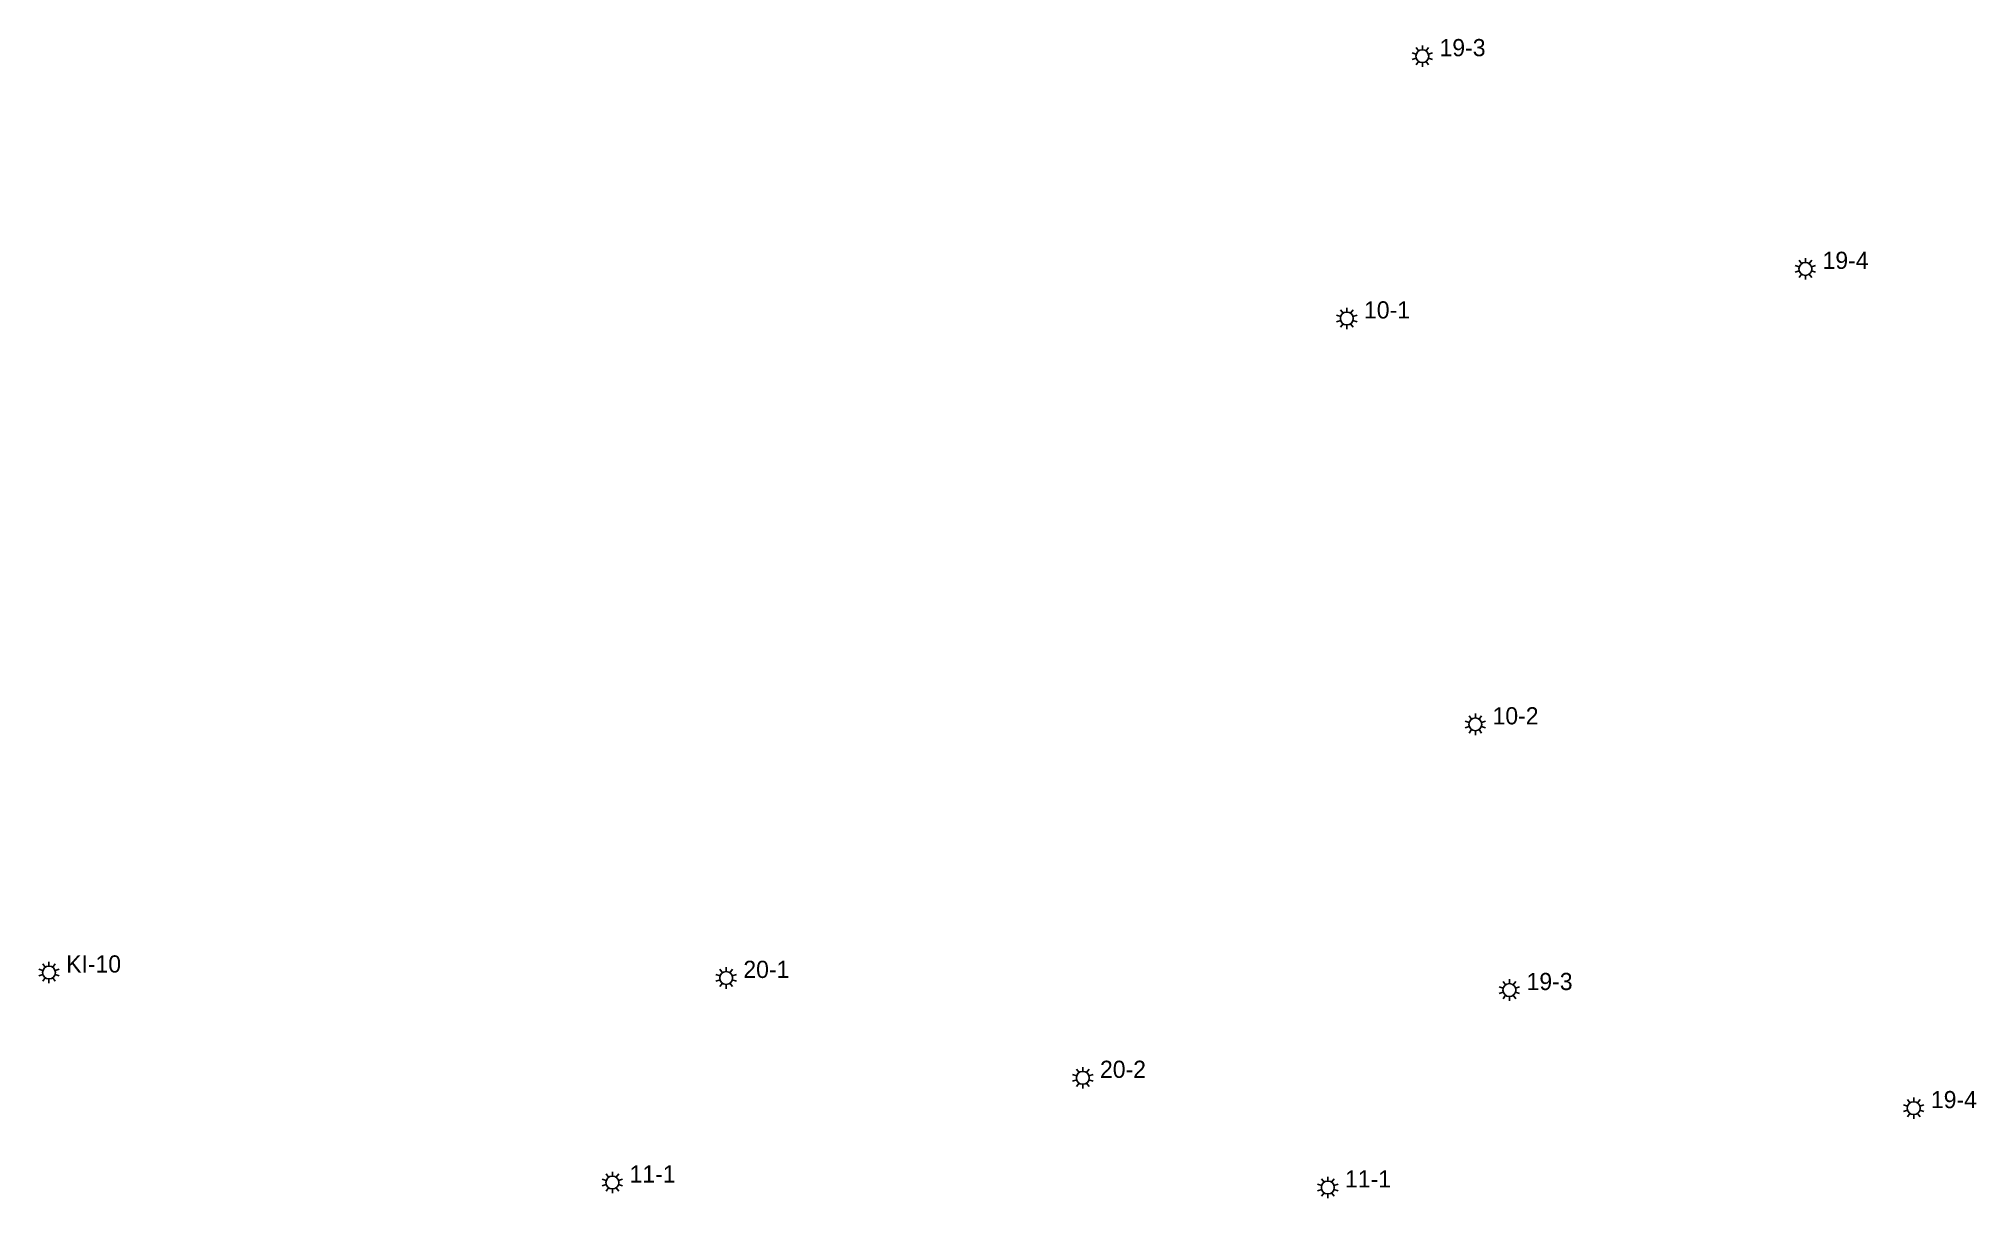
# Model space of a CAD drawing. Header units: inches. Extents: x 486468 to 494393, y 5455952 to 5461583.
# Drawn here: x 488927.1 to 489152.6, y 5458159.1 to 5458294.1 of the extents above; entities that cross this region are included whole.
import ezdxf

# ---------------------------------------------------------------- set-up
doc = ezdxf.new("R2010")
doc.units = ezdxf.units.IN
doc.header["$MEASUREMENT"] = 0
doc.layers.add('StreetLightingPoles', color=10, linetype='Continuous')

msp = doc.modelspace()

# ---------------------------------------------------------------- texts
at = {"layer": 'StreetLightingPoles'}
for s, p in [('19-3', (489090.162, 5458292.047)), ('19-4', (489134.75, 5458267.294)), ('10-1', (489081.368, 5458261.526)), ('10-2', (489096.334, 5458214.289)), ('KI-10', (488930.289, 5458185.412)), ('20-1', (489009.121, 5458184.779)), ('19-3', (489100.295, 5458183.371)), ('20-2', (489050.636, 5458173.152)), ('19-4', (489147.364, 5458169.627)), ('11-1', (488995.879, 5458160.971)), ('11-1', (489079.158, 5458160.395))]:
    msp.add_text(s, height=2, dxfattribs=at).set_placement(p)

# ---------------------------------------------------------------- blocks, each defined once
blk = doc.blocks.new('Light')
at = {"color": 255}
for p, q in [((-0.71, 0.23), (-1.19, 0.39)), ((-0.44, 0.61), (-0.73, 1.01)), ((0, 0.75), (0, 1.25)), ((0.44, 0.61), (0.73, 1.01)), ((0.71, 0.23), (1.19, 0.39)), ((-0.71, -0.23), (-1.19, -0.39)), ((-0.44, -0.61), (-0.73, -1.01)), ((0, -0.75), (0, -1.25)), ((0.44, -0.61), (0.73, -1.01)), ((0.71, -0.23), (1.19, -0.39))]:
    blk.add_line(p, q, dxfattribs=at)
blk.add_circle((0, 0), 0.75, dxfattribs=at)

# ---------------------------------------------------------------- block references
at = {"layer": 'StreetLightingPoles'}
for p in [(489088.162, 5458292.047), (489132.75, 5458267.294), (489079.368, 5458261.526), (489094.334, 5458214.289), (488928.289, 5458185.412), (489007.121, 5458184.779), (489098.295, 5458183.371), (489048.636, 5458173.152), (489145.364, 5458169.627), (488993.879, 5458160.971), (489077.158, 5458160.395)]:
    msp.add_blockref('Light', p, dxfattribs=at)

msp.set_redraw_order([(e.dxf.handle, doc.entitydb.next_handle()) for e in msp.query("TEXT MTEXT ATTDEF DIMENSION ARC_DIMENSION")])  # texts and dimensions are drawn at this point

doc.saveas('drawing.dxf')
